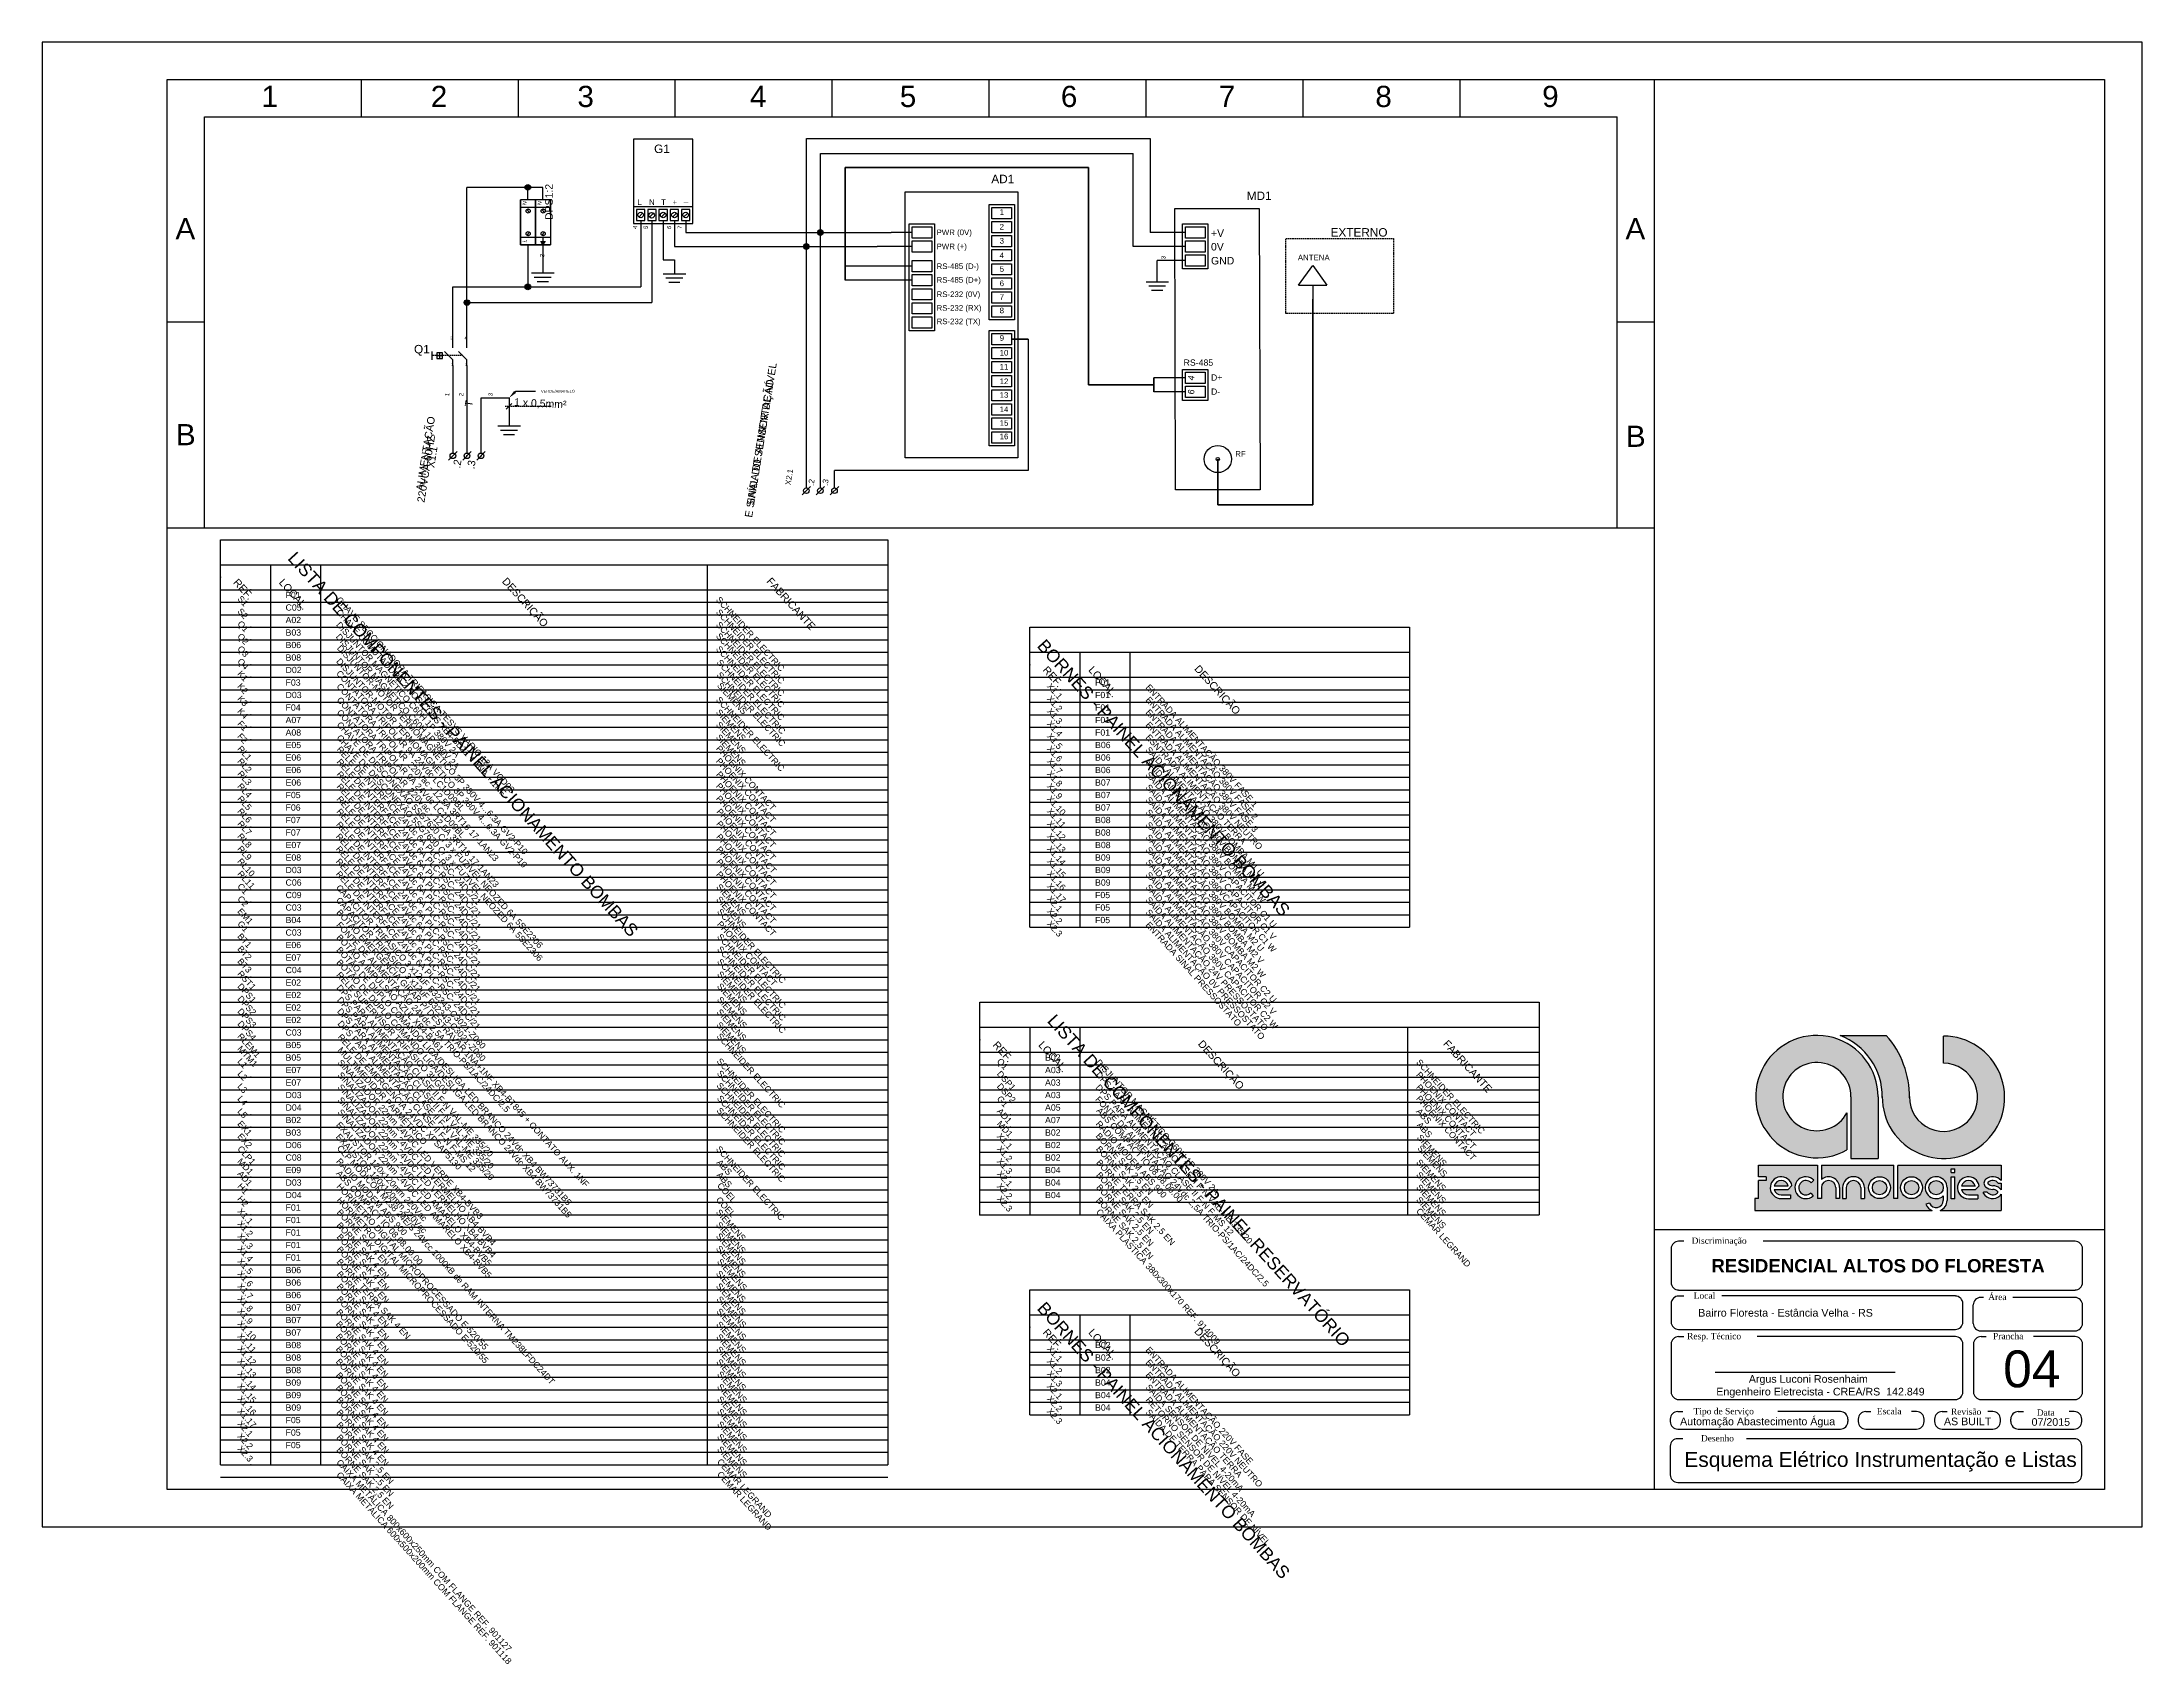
# Model space of a CAD drawing. Header units: millimetres. Extents: x 100 to 940, y 45 to 694.
import ezdxf
from ezdxf import colors
from ezdxf.entities.mleader import LeaderData, LeaderLine
from ezdxf.enums import TextEntityAlignment as Align
from ezdxf.math import Vec2, Vec3

# ---------------------------------------------------------------- set-up
doc = ezdxf.new("R2010")
doc.units = ezdxf.units.MM
doc.linetypes.add('DASHED', pattern=[0.75, 0.5, -0.25])
doc.layers.add('PRANCHA', color=7, linetype='Continuous')
doc.layers.add('selo', color=7, linetype='Continuous')
doc.styles.add('Notes', font='arial.ttf', dxfattribs={"height": 3})
doc.styles.get("Standard").update_dxf_attribs({"font": 'arial.ttf'})

msp = doc.modelspace()

# ---------------------------------------------------------------- texts
at = {"style": 'Notes'}
for s, height, p in [('1', 8.48, (187.8, 667.93)), ('2', 8.48, (255.51, 667.93)), ('3', 8.48, (314.16, 667.93)), ('4', 8.48, (383.17, 667.93)), ('5', 8.48, (443.11, 667.93)), ('6', 8.48, (507.55, 667.93)), ('7', 8.48, (570.69, 667.93)), ('8', 8.48, (633.34, 667.93)), ('9', 8.48, (700.07, 667.93)), ('A', 8.48, (153.39, 615.03)), ('A', 8.48, (733.39, 615.03)), ('B', 8.48, (153.57, 532.66)), ('B', 8.48, (733.57, 532.01)), ('F01', 2.5, (197.43, 471.51)), ('A02', 2.5, (197.43, 461.51)), ('C05', 2.5, (197.43, 466.51)), ('B03', 2.5, (197.43, 456.51)), ('B06', 2.5, (197.43, 451.51)), ('B08', 2.5, (197.43, 446.51)), ('D02', 2.5, (197.43, 441.51)), ('F03', 2.5, (197.43, 436.51)), ('F01', 2.5, (521.22, 436.51)), ('D03', 2.5, (197.43, 431.51)), ('F04', 2.5, (197.43, 426.51)), ('F01', 2.5, (521.22, 431.51)), ('F01', 2.5, (521.22, 426.51)), ('A07', 2.5, (197.43, 421.51)), ('F01', 2.5, (521.22, 421.51)), ('A08', 2.5, (197.43, 416.51)), ('E05', 2.5, (197.43, 411.51)), ('F01', 2.5, (521.22, 416.51)), ('B06', 2.5, (521.22, 411.51)), ('E06', 2.5, (197.43, 406.51)), ('E06', 2.5, (197.43, 401.51)), ('B06', 2.5, (521.22, 406.51)), ('B06', 2.5, (521.22, 401.51)), ('E06', 2.5, (197.43, 396.51)), ('B07', 2.5, (521.22, 396.51)), ('F05', 2.5, (197.43, 391.51)), ('F06', 2.5, (197.43, 386.51)), ('B07', 2.5, (521.22, 391.51)), ('B07', 2.5, (521.22, 386.51)), ('F07', 2.5, (197.43, 381.51)), ('F07', 2.5, (197.43, 376.51)), ('B08', 2.5, (521.22, 381.51)), ('B08', 2.5, (521.22, 376.51)), ('E07', 2.5, (197.43, 371.51)), ('B08', 2.5, (521.22, 371.51)), ('E08', 2.5, (197.43, 366.51)), ('D03', 2.5, (197.43, 361.51)), ('B09', 2.5, (521.22, 366.51)), ('B09', 2.5, (521.22, 361.51)), ('C06', 2.5, (197.43, 356.51)), ('C09', 2.5, (197.43, 351.51)), ('B09', 2.5, (521.22, 356.51)), ('F05', 2.5, (521.22, 351.51)), ('C03', 2.5, (197.43, 346.51)), ('F05', 2.5, (521.22, 346.51)), ('C03', 2.5, (197.43, 336.51)), ('B04', 2.5, (197.43, 341.51)), ('F05', 2.5, (521.22, 341.51)), ('E06', 2.5, (197.43, 331.51)), ('E07', 2.5, (197.43, 326.51)), ('C04', 2.5, (197.43, 321.51)), ('E02', 2.5, (197.43, 316.51)), ('E02', 2.5, (197.43, 311.51)), ('E02', 2.5, (197.43, 306.51)), ('E02', 2.5, (197.43, 301.51)), ('C03', 2.5, (197.43, 296.51)), ('B05', 2.5, (197.43, 291.51)), ('B05', 2.5, (197.43, 286.51)), ('B02', 2.5, (501.22, 286.51)), ('E07', 2.5, (197.43, 281.51)), ('E07', 2.5, (197.43, 276.51)), ('A03', 2.5, (501.22, 281.51)), ('A03', 2.5, (501.22, 276.51)), ('D03', 2.5, (197.43, 271.51)), ('D04', 2.5, (197.43, 266.51)), ('A03', 2.5, (501.22, 271.51)), ('A05', 2.5, (501.22, 266.51)), ('B02', 2.5, (197.43, 261.51)), ('A07', 2.5, (501.22, 261.51)), ('B03', 2.5, (197.43, 256.51)), ('D06', 2.5, (197.43, 251.51)), ('B02', 2.5, (501.22, 256.51)), ('B02', 2.5, (501.22, 251.51)), ('C08', 2.5, (197.43, 246.51)), ('E09', 2.5, (197.43, 241.51)), ('B02', 2.5, (501.22, 246.51)), ('B04', 2.5, (501.22, 241.51)), ('D03', 2.5, (197.43, 236.51)), ('B04', 2.5, (501.22, 236.51)), ('D04', 2.5, (197.43, 231.51)), ('F01', 2.5, (197.43, 226.51)), ('B04', 2.5, (501.22, 231.51)), ('F01', 2.5, (197.43, 221.51)), ('F01', 2.5, (197.43, 216.51)), ('F01', 2.5, (197.43, 211.51)), ('F01', 2.5, (197.43, 206.51)), ('B06', 2.5, (197.43, 201.51)), ('B06', 2.5, (197.43, 196.51)), ('B06', 2.5, (197.43, 191.51)), ('B07', 2.5, (197.43, 186.51)), ('B07', 2.5, (197.43, 181.51)), ('B07', 2.5, (197.43, 176.51)), ('B08', 2.5, (197.43, 171.51)), ('B08', 2.5, (197.43, 166.51)), ('B02', 2.5, (521.22, 171.51)), ('B02', 2.5, (521.22, 166.51)), ('B08', 2.5, (197.43, 161.51)), ('B02', 2.5, (521.22, 161.51)), ('B09', 2.5, (197.43, 156.51)), ('B09', 2.5, (197.43, 151.51)), ('B04', 2.5, (521.22, 156.51)), ('B04', 2.5, (521.22, 151.51)), ('B09', 2.5, (197.43, 146.51)), ('F05', 2.5, (197.43, 141.51)), ('B04', 2.5, (521.22, 146.51)), ('F05', 2.5, (197.43, 136.51)), ('F05', 2.5, (197.43, 131.51))]:
    msp.add_text(s, height=height, dxfattribs=at).set_placement(p)
at = {"lineweight": 30, "style": 'Notes'}
for s, height, p in [('G1', 3.375, (344.83, 649.53)), ('L', 2.25, (338.16, 628.79)), ('N', 2.25, (342.81, 628.79)), ('T', 2.25, (347.63, 628.79)), ('+', 2.25, (352.21, 628.79)), ('_', 2.25, (356.7, 630.45)), ('Q1', 3.375, (248.81, 569.4)), ('2', 1.12, (263.35, 575.01)), ('4', 1.12, (268.98, 575.01)), ('1', 1.12, (263.57, 564.35)), ('3', 1.12, (269.2, 564.35))]:
    msp.add_text(s, height=height, dxfattribs=at).set_placement(p)
at = {"style": 'Notes'}
for s, height, p in [('N', 1.5, (293.76, 629.4)), ('N', 1.5, (299.76, 629.4)), ('L', 1.5, (293.76, 614.27)), ('4', 1.69, (338.02, 619.68)), ('5', 1.69, (342.34, 619.68)), ('6', 1.69, (351.64, 619.68)), ('7', 1.69, (355.96, 619.68)), ('3', 1.69, (300.91, 608.39)), ('3', 1.69, (549.41, 607.61)), ('E SINAL DO SENSOR DE NÍVEL', 3, (388.97, 534.51)), ('SAÍDA DE ALIMENTAÇÃO', 3, (388.77, 533.63)), ('1', 1.69, (262.9, 552.81)), ('2', 1.69, (268.54, 552.81)), ('3', 1.69, (280.23, 552.81)), ('ALIMENTAÇÃO', 3, (254.9, 529.1)), ('220VCA 60HZ', 3, (255.09, 522.91)), ('X1.1', 3, (257.56, 527.69)), ('.2', 3, (267.55, 524.98)), ('.3', 3, (273.2, 524.68)), ('X2.1', 2.25, (399.97, 519.78)), ('.2', 2.25, (408.85, 517.64)), ('.3', 2.25, (414.47, 517.64))]:
    msp.add_text(s, height=height, rotation=80.89904, dxfattribs=at).set_placement(p, align=Align.CENTER)
for s, height, rotation, p in [('DPS1:2', 3, 90, (304.3, 622.76)), ('T', 3, 80.89904, (272.03, 547.86)), ('1 x 0,5mm²', 3, 357.27678, (288.78, 548.44)), ('LISTA DE COMPONENTES - PAINEL ACIONAMENTO BOMBAS', 5, 312.16458, (197.99, 487.2)), ('REF.', 3, 312.16458, (176.27, 477.6)), ('LOCAL.', 3, 312.16458, (194.54, 477.6)), ('DESCRIÇÃO', 3, 312.16458, (283.8, 478.06)), ('FABRICANTE', 3, 312.16458, (389.61, 478.09)), ('S1', 2.5, 312.16458, (177.97, 471.09)), ('CHAVE SECCIONADORA TRIFÁSICA TESYS VARIO 12A VCD02', 2.5, 312.16458, (217.48, 470.67)), ('SCHNEIDER ELECTRIC', 2.5, 312.16458, (369.4, 470.69)), ('S2', 2.5, 312.16458, (177.97, 466.09)), ('Q1', 2.5, 312.16458, (177.97, 461.09)), ('DISJUNTOR MAGNÉTICO C60H 1P 380V 2A', 2.5, 312.16458, (217.48, 460.67)), ('CHAVE COMUTADORA 2 POSIÇÕES XB4-BD21 + 1NA + 1NF', 2.5, 312.16458, (217.48, 465.67)), ('SCHNEIDER ELECTRIC', 2.5, 312.16458, (369.4, 465.69)), ('Q2', 2.5, 312.16458, (177.97, 456.09)), ('DISJUNTOR MAGNÉTICO C60H 1P 380V 2A', 2.5, 312.16458, (217.34, 455.88)), ('SCHNEIDER ELECTRIC', 2.5, 312.16458, (369.4, 460.69)), ('SCHNEIDER ELECTRIC', 2.5, 312.16458, (369.4, 456.18)), ('BORNES - PAINEL ACIONAMENTO BOMBAS', 5, 312.16458, (497.72, 452.2)), ('Q3', 2.5, 312.16458, (177.97, 451.09)), ('Q4', 2.5, 312.16458, (177.97, 446.09)), ('DISJUNTOR-MOTOR TERMOMAGNÉTICO 3P 380V 4...6.3A GV2-P10', 2.5, 312.16458, (217.52, 446.08)), ('DISJUNTOR-MOTOR TERMOMAGNÉTICO 3P 380V 4...6.3A GV2-P10', 2.5, 312.16458, (217.78, 451.35)), ('SCHNEIDER ELECTRIC', 2.5, 312.16458, (369.4, 451.03)), ('SCHNEIDER ELECTRIC', 2.5, 312.16458, (369.7, 445.61)), ('K1', 2.5, 312.16458, (177.97, 441.09)), ('K2', 2.5, 312.16458, (177.97, 436.09)), ('CONTATORA TRIPOLAR 9A 24Vdc LC1D09BL', 2.5, 312.16458, (217.51, 441.24)), ('CONTATORA TRIPOLAR  220Vac - 12,5A 3RT16 17-1AN23', 2.5, 312.16458, (217.63, 436.03)), ('SCHNEIDER ELECTRIC', 2.5, 312.16458, (369.7, 440.61)), ('SIEMENS', 2.5, 312.16458, (369.86, 436.36)), ('REF.', 3, 312.16458, (500.07, 442.6)), ('X1.1', 2.5, 312.16458, (501.76, 436.09)), ('LOCAL.', 3, 312.16458, (518.34, 442.6)), ('ENTRADA ALIMENTAÇÃO 380V FASE 1', 2.5, 312.16458, (541.28, 435.67)), ('DESCRIÇÃO', 3, 312.16458, (560.72, 443.06)), ('K3', 2.5, 312.16458, (177.97, 431.09)), ('CONTATORA TRIPOLAR 9A 24Vdc LC1D09BL', 2.5, 312.16458, (217.73, 430.6)), ('SCHNEIDER ELECTRIC', 2.5, 312.16458, (369.4, 430.69)), ('X1.2', 2.5, 312.16458, (501.76, 431.09)), ('ENTRADA ALIMENTAÇÃO 380V FASE 2', 2.5, 312.16458, (541.28, 430.67)), ('K4', 2.5, 312.16458, (177.97, 426.09)), ('F1', 2.5, 312.16458, (177.97, 421.09)), ('CONTATORA TRIPOLAR  220Vac - 12,5A 3RT16 17-1AN23', 2.5, 312.16458, (217.73, 425.6)), ('CHAVE DE DESCONEXÃO 5SG7630 C/ 3 x FUZÍVEL NEOZED 6A 5SE2306', 2.5, 312.16458, (217.73, 420.7)), ('SIEMENS', 2.5, 312.16458, (369.4, 425.69)), ('SIEMENS', 2.5, 312.16458, (369.4, 420.69)), ('X1.3', 2.5, 312.16458, (501.76, 426.09)), ('X1.4', 2.5, 312.16458, (501.76, 421.09)), ('ENTRADA ALIMENTAÇÃO 380V FASE 3', 2.5, 312.16458, (541.28, 425.67)), ('ENTRADA ALIMENTAÇÃO 380V NEUTRO', 2.5, 312.16458, (541.28, 420.67)), ('F2', 2.5, 312.16458, (177.97, 416.09)), ('RL1', 2.5, 312.16458, (177.97, 411.09)), ('RELE DE INTERFACE 24Vdc 6A PLC-RSC- 24DC/21', 2.5, 312.16458, (217.7, 410.85)), ('CHAVE DE DESCONEXÃO 5SG7630 C/ 3 x FUZÍVEL NEOZED 6A 5SE2306', 2.5, 312.16458, (217.67, 415.52)), ('SIEMENS', 2.5, 312.16458, (369.4, 415.69)), ('PHOENIX CONTACT', 2.5, 312.16458, (369.4, 411.18)), ('X1.5', 2.5, 312.16458, (501.76, 416.09)), ('X1.6', 2.5, 312.16458, (501.76, 411.09)), ('SAÍDA ALIMENTAÇÃO 380V BOMBA M1 U', 2.5, 312.16458, (541.28, 410.67)), ('ESNTRADA ALIMENTAÇÃO TERRA', 2.5, 312.16458, (541.28, 415.67)), ('RL2', 2.5, 312.16458, (177.97, 406.09)), ('RELE DE INTERFACE 24Vdc 6A PLC-RSC- 24DC/21', 2.5, 312.16458, (217.7, 405.85)), ('PHOENIX CONTACT', 2.5, 312.16458, (369.4, 406.18)), ('X1.7', 2.5, 312.16458, (501.76, 406.09)), ('SAÍDA ALIMENTAÇÃO 380V BOMBA M1 V', 2.5, 312.16458, (541.28, 405.67)), ('RL3', 2.5, 312.16458, (177.97, 401.09)), ('RL4', 2.5, 312.16458, (177.97, 396.09)), ('RELE DE INTERFACE 24Vdc 6A PLC-RSC- 24DC/21', 2.5, 312.16458, (217.66, 400.92)), ('RELE DE INTERFACE 24Vdc 6A PLC-RSC- 24DC/21', 2.5, 312.16458, (217.67, 395.98)), ('PHOENIX CONTACT', 2.5, 312.16458, (369.4, 396.18)), ('PHOENIX CONTACT', 2.5, 312.16458, (369.5, 400.85)), ('X1.8', 2.5, 312.16458, (501.76, 401.09)), ('X1.9', 2.5, 312.16458, (501.76, 396.09)), ('SAÍDA ALIMENTAÇÃO 380V BOMBA M1 W', 2.5, 312.16458, (541.28, 400.67)), ('SAÍDA ALIMENTAÇÃO 380V CAPACITOR C1 U', 2.5, 312.16458, (541.28, 395.67)), ('RL5', 2.5, 312.16458, (177.97, 391.09)), ('RL6', 2.5, 312.16458, (177.97, 386.09)), ('RELE DE INTERFACE 24Vdc 6A PLC-RSC- 24DC/21', 2.5, 312.16458, (217.61, 385.96)), ('RELE DE INTERFACE 24Vdc 6A PLC-RSC- 24DC/21', 2.5, 312.16458, (217.67, 390.98)), ('PHOENIX CONTACT', 2.5, 312.16458, (369.4, 391.18)), ('PHOENIX CONTACT', 2.5, 312.16458, (369.64, 385.95)), ('X1.10', 2.5, 312.16458, (501.76, 391.09)), ('X1.11', 2.5, 312.16458, (501.76, 386.09)), ('SAÍDA ALIMENTAÇÃO 380V CAPACITOR C1 V', 2.5, 312.16458, (541.28, 390.67)), ('SAÍDA ALIMENTAÇÃO 380VCAPACITOR C1 W', 2.5, 312.16458, (541.28, 385.67)), ('RL7', 2.5, 312.16458, (177.97, 381.09)), ('RELE DE INTERFACE 24Vdc 6A PLC-RSC- 24DC/21', 2.5, 312.16458, (217.46, 380.76)), ('PHOENIX CONTACT', 2.5, 312.16458, (369.54, 381.07)), ('X1.12', 2.5, 312.16458, (501.76, 381.09)), ('SAÍDA ALIMENTAÇÃO 380V BOMBA M2 U', 2.5, 312.16458, (541.28, 380.67)), ('RL8', 2.5, 312.16458, (177.97, 376.09)), ('RL9', 2.5, 312.16458, (177.97, 371.09)), ('RELE DE INTERFACE 24Vdc 6A PLC-RSC- 24DC/21', 2.5, 312.16458, (217.34, 376)), ('RELE DE INTERFACE 24Vdc 6A PLC-RSC- 24DC/21', 2.5, 312.16458, (217.34, 371)), ('PHOENIX CONTACT', 2.5, 312.16458, (369.5, 375.85)), ('PHOENIX CONTACT', 2.5, 312.16458, (369.5, 370.85)), ('X1.13', 2.5, 312.16458, (501.76, 376.09)), ('X1.14', 2.5, 312.16458, (501.76, 371.09)), ('SAÍDA ALIMENTAÇÃO 380V BOMBA M2 V', 2.5, 312.16458, (541.28, 375.67)), ('SAÍDA ALIMENTAÇÃO 380V BOMBA M2 W', 2.5, 312.16458, (541.28, 370.67)), ('RL10', 2.5, 312.16458, (177.97, 366.09)), ('RL11', 2.5, 312.16458, (177.97, 361.09)), ('RELE DE INTERFACE 24Vdc 6A PLC-RSC- 24DC/21', 2.5, 312.16458, (217.34, 366)), ('RELE DE INTERFACE 24Vdc 6A PLC-RSC- 24DC/21', 2.5, 312.16458, (217.34, 361)), ('PHOENIX CONTACT', 2.5, 312.16458, (369.5, 365.85)), ('PHOENIX CONTACT', 2.5, 312.16458, (369.5, 360.85)), ('X1.15', 2.5, 312.16458, (501.76, 366.09)), ('X1.16', 2.5, 312.16458, (501.76, 361.09)), ('SAÍDA ALIMENTAÇÃO 380V CAPACITOR C2 U', 2.5, 312.16458, (541.28, 365.67)), ('SAÍDA ALIMENTAÇÃO 380V CAPACITOR C2 V', 2.5, 312.16458, (541.28, 360.67)), ('C1', 2.5, 312.16458, (177.97, 356.09)), ('CAPACITOR TRIFÁSICO 3 x12uF B32343-C3021-Z080', 2.5, 312.16458, (217.41, 355.52)), ('SIEMENS', 2.5, 312.16458, (369.5, 355.85)), ('X1.17', 2.5, 312.16458, (501.76, 356.09)), ('SAÍDA ALIMENTAÇÃO 380V CAPACITOR C2 W', 2.5, 312.16458, (541.28, 355.67)), ('EM1', 2.5, 312.16458, (177.97, 346.09)), ('C2', 2.5, 312.16458, (177.97, 351.09)), ('BOTÃO EMERGÊNCIA GIRAR P/ DESTRAVAR 1NA+1NF XB4-BT845 + CONTATO AUX. 1NF', 2.5, 312.16458, (217.59, 345.65)), ('CAPACITOR TRIFÁSICO 3 x12uF B32343-C3021-Z080', 2.5, 312.16458, (217.41, 350.52)), ('SIEMENS', 2.5, 312.16458, (369.5, 350.85)), ('SCHNEIDER ELECTRIC', 2.5, 312.16458, (369.86, 345.93)), ('X2.1', 2.5, 312.16458, (501.76, 351.09)), ('X2.2', 2.5, 312.16458, (501.76, 346.09)), ('SAÍDA ALIMENTAÇÃO 24V PRESSOSTATO', 2.5, 312.16458, (541.28, 350.67)), ('SAÍDA ALIMENTAÇÃO 0V PRESSOSTATO', 2.5, 312.16458, (541.28, 345.67)), ('BT1', 2.5, 312.16458, (177.97, 336.09)), ('G1', 2.5, 312.16458, (177.97, 341.09)), ('FONTE DE ALIMENTAÇÃO 24Vdc 2,5A TRIO-PS/1AC/24DC/2.5', 2.5, 312.16458, (217.59, 340.65)), ('BOTÃO A IMPULSÃO AZUL XB4-BA61', 2.5, 312.16458, (217.59, 335.65)), ('SCHNEIDER ELECTRIC', 2.5, 312.16458, (369.86, 335.93)), ('PHOENIX CONTACT', 2.5, 312.16458, (369.86, 340.93)), ('X2.3', 2.5, 312.16458, (501.76, 341.09)), ('ENTRADA SINAL PRESSOSTATO', 2.5, 312.16458, (541.28, 340.67)), ('BT2', 2.5, 312.16458, (177.97, 331.09)), ('BOTÃO DE DUPLO COMANDO LIGA/DESLIGA LED BRANCO 24Vdc XB4 BW73731B5', 2.5, 312.16458, (217.59, 330.65)), ('SCHNEIDER ELECTRIC', 2.5, 312.16458, (369.86, 330.93)), ('BT3', 2.5, 312.16458, (177.97, 326.09)), ('RST1', 2.5, 312.16458, (177.97, 321.09)), ('BOTÃO DE DUPLO COMANDO LIGA/DESLIGA LED BRANCO 24Vdc XB4 BW73731B5', 2.5, 312.16458, (217.59, 325.65)), ('RELE SUPERVISOR TRIFÁSICO 3UG06', 2.5, 312.16458, (217.59, 320.65)), ('SCHNEIDER ELECTRIC', 2.5, 312.16458, (369.86, 325.93)), ('SIEMENS', 2.5, 312.16458, (369.86, 320.93)), ('DPS1', 2.5, 312.16458, (177.97, 316.09)), ('DPS2', 2.5, 312.16458, (177.97, 311.09)), ('DPS PARA ALIMENTAÇÃO CLASE II F-N VAL-ME 335/20', 2.5, 312.16458, (217.63, 315.52)), ('DPS PARA ALIMENTAÇÃO CLASE II F-N VAL-ME 335/20', 2.5, 312.16458, (217.87, 310.66)), ('SIEMENS', 2.5, 312.16458, (369.82, 316.12)), ('SIEMENS', 2.5, 312.16458, (369.84, 310.75)), ('DPS3', 2.5, 312.16458, (177.97, 306.09)), ('DPS4', 2.5, 312.16458, (177.97, 301.09)), ('DPS PARA ALIMENTAÇÃO CLASE II F-N VAL-ME 335/20', 2.5, 312.16458, (217.87, 306.1)), ('DPS PARA ALIMENTAÇÃO CLASE II F-N F-MS 12', 2.5, 312.16458, (218.05, 301.14)), ('SIEMENS', 2.5, 312.16458, (369.67, 305.78)), ('LISTA DE COMPONENTES - PAINEL RESERVATÓRIO', 5, 312.16458, (501.79, 302.2)), ('RLEM1', 2.5, 312.16458, (177.97, 296.09)), ('RELE DE EMERGENCIA 24VDC XPSAF5130', 2.5, 312.16458, (218.09, 295.8)), ('SIEMENS', 2.5, 312.16458, (369.52, 300.66)), ('SCHNEIDER ELECTRIC', 2.5, 312.16458, (369.67, 296.09)), ('REF.', 3, 312.16458, (480.07, 292.6)), ('LOCAL.', 3, 312.16458, (498.34, 292.6)), ('DESCRIÇÃO', 3, 312.16458, (562.17, 293.06)), ('FABRICANTE', 3, 312.16458, (660.26, 293.09)), ('MTM1', 2.5, 312.16458, (177.97, 291.09)), ('L1', 2.5, 312.16458, (177.97, 286.09)), ('SINALIZADOR 22mm 24VDC LED VERDE XB4-BVB3', 2.5, 312.16458, (218.08, 285.55)), ('MULTIMEDIDOR PARMÉTRICO', 2.5, 312.16458, (218.08, 290.55)), ('SCHNEIDER ELECTRIC', 2.5, 312.16458, (369.69, 286.12)), ('Q1', 2.5, 312.16458, (481.76, 286.09)), ('DISJUNTOR MAGNÉTICO C60H 1P 380V 2A', 2.5, 312.16458, (521.28, 285.67)), ('SCHNEIDER ELECTRIC', 2.5, 312.16458, (649.48, 285.69)), ('L2', 2.5, 312.16458, (177.97, 281.09)), ('L3', 2.5, 312.16458, (177.97, 276.09)), ('SINALIZADOR 22mm 24VDC LED VERMELHO XB4-BVB4', 2.5, 312.16458, (218.08, 280.58)), ('SCHNEIDER ELECTRIC', 2.5, 312.16458, (369.64, 276.39)), ('SCHNEIDER ELECTRIC', 2.5, 312.16458, (369.79, 281.24)), ('DSP1', 2.5, 312.16458, (481.76, 281.09)), ('DSP2', 2.5, 312.16458, (481.76, 276.09)), ('DPS PARA ALIMENTAÇÃO CLASE II F-N VAL-ME 335/20', 2.5, 312.16458, (521.28, 280.67)), ('PHOENIX CONTACT', 2.5, 312.16458, (649.48, 280.69)), ('L4', 2.5, 312.16458, (177.97, 271.09)), ('SINALIZADOR 22mm 24VDC LED VERMELHO XB4-BVB4', 2.5, 312.16458, (218.08, 275.73)), ('SINALIZADOR 22mm 24VDC LED AMARELO XB4-BVB5', 2.5, 312.16458, (218.08, 270.58)), ('SCHNEIDER ELECTRIC', 2.5, 312.16458, (369.79, 271.24)), ('G1', 2.5, 312.16458, (481.76, 271.09)), ('FONTE DE ALIMENTAÇÃO 24Vdc 2,5A TRIO-PS/1AC/24DC/2.5', 2.5, 312.16458, (521.14, 270.88)), ('DPS PARA ALIMENTAÇÃO CLASE II F-N F-MS 12', 2.5, 312.16458, (521.28, 275.67)), ('PHOENIX CONTACT', 2.5, 312.16458, (649.48, 275.69)), ('PHOENIX CONTACT', 2.5, 312.16458, (649.48, 271.18)), ('L5', 2.5, 312.16458, (177.97, 266.09)), ('EX1', 2.5, 312.16458, (177.97, 261.09)), ('EXAUSTOR 120x120mm 220Vac', 2.5, 312.16458, (217.48, 260.67)), ('SINALIZADOR 22mm 24VDC LED AMARELO XB4-BVB5', 2.5, 312.16458, (218.08, 265.73)), ('SCHNEIDER ELECTRIC', 2.5, 312.16458, (369.64, 266.39)), ('AD1', 2.5, 312.16458, (481.76, 266.09)), ('MD1', 2.5, 312.16458, (481.76, 261.09)), ('RÁDIO MODEM ABS 900', 2.5, 312.16458, (521.32, 261.08)), ('ABS COMPACT IO 08.08.00.00', 2.5, 312.16458, (521.57, 266.35)), ('ABS', 2.5, 312.16458, (649.48, 266.03)), ('ABS', 2.5, 312.16458, (649.78, 260.61)), ('EX2', 2.5, 312.16458, (177.97, 256.09)), ('CLP1', 2.5, 312.16458, (177.97, 251.09)), ('EXAUSTOR 120x120mm 220Vac', 2.5, 312.16458, (217.34, 255.88)), ('CLP MODICON M238 24E/S 24Vcc 1000kB de RAM INTERNA TM238LFDC24DT ', 2.5, 312.16458, (217.78, 251.35)), ('SCHNEIDER ELECTRIC', 2.5, 312.16458, (369.4, 251.03)), ('X1.1', 2.5, 312.16458, (481.76, 256.09)), ('X1.2', 2.5, 312.16458, (481.76, 251.09)), ('BORNE SAK 2.5 EN', 2.5, 312.16458, (521.31, 256.24)), ('BORNE SAK 2.5 EN', 2.5, 312.16458, (521.42, 251.03)), ('SIEMENS', 2.5, 312.16458, (649.78, 255.61)), ('SIEMENS', 2.5, 312.16458, (649.94, 251.36)), ('MD1', 2.5, 312.16458, (177.97, 246.09)), ('RÁDIO MODEM ABS 900', 2.5, 312.16458, (217.52, 246.08)), ('ABS', 2.5, 312.16458, (369.7, 245.61)), ('X1.3', 2.5, 312.16458, (481.76, 246.09)), ('BORNE TERRA SAK 2.5 EN', 2.5, 312.16458, (521.53, 245.6)), ('SIEMENS', 2.5, 312.16458, (649.48, 245.69)), ('AD1', 2.5, 312.16458, (177.97, 241.09)), ('H1', 2.5, 312.16458, (177.97, 236.09)), ('ABS COMPACT IO 08.08.00.00', 2.5, 312.16458, (217.51, 241.24)), ('HORÍMETRO DIGITAL MICROPROCESSADO E-520/55', 2.5, 312.16458, (217.63, 236.03)), ('ABS', 2.5, 312.16458, (369.7, 240.61)), ('COEL', 2.5, 312.16458, (369.86, 236.36)), ('X2.1', 2.5, 312.16458, (481.76, 241.09)), ('X2.2', 2.5, 312.16458, (481.76, 236.09)), ('BORNE SAK 2.5 EN', 2.5, 312.16458, (521.53, 240.6)), ('BORNE SAK 2.5 EN', 2.5, 312.16458, (521.52, 235.7)), ('SIEMENS', 2.5, 312.16458, (649.48, 240.69)), ('SIEMENS', 2.5, 312.16458, (649.48, 235.69)), ('X1.1', 2.5, 312.16458, (177.97, 226.09)), ('H2', 2.5, 312.16458, (177.97, 231.09)), ('HORÍMETRO DIGITAL MICROPROCESSADO E-520/55', 2.5, 312.16458, (217.73, 230.6)), ('BORNE SAK 4 EN', 2.5, 312.16458, (217.73, 225.7)), ('SIEMENS', 2.5, 312.16458, (369.4, 225.69)), ('COEL', 2.5, 312.16458, (369.4, 230.69)), ('X2.3', 2.5, 312.16458, (481.76, 231.09)), ('BORNE SAK 2.5 EN', 2.5, 312.16458, (521.46, 230.52)), ('CAIXA PLÁSTICA 380x300x170 REF. 914009', 2.5, 312.16458, (521.49, 225.85)), ('SIEMENS', 2.5, 312.16458, (649.48, 230.69)), ('CEMAR LEGRAND', 2.5, 312.16458, (649.48, 226.18)), ('X1.2', 2.5, 312.16458, (177.97, 221.09)), ('BORNE SAK 4 EN', 2.5, 312.16458, (217.67, 220.52)), ('SIEMENS', 2.5, 312.16458, (369.4, 220.69)), ('X1.3', 2.5, 312.16458, (177.97, 216.09)), ('X1.4', 2.5, 312.16458, (177.97, 211.09)), ('BORNE SAK 4 EN', 2.5, 312.16458, (217.7, 215.85)), ('BORNE SAK 4 EN', 2.5, 312.16458, (217.7, 210.85)), ('SIEMENS', 2.5, 312.16458, (369.4, 216.18)), ('SIEMENS', 2.5, 312.16458, (369.4, 211.18)), ('X1.5', 2.5, 312.16458, (177.97, 206.09)), ('X1.6', 2.5, 312.16458, (177.97, 201.09)), ('BORNE TERRA SAK 4 EN', 2.5, 312.16458, (217.66, 205.92)), ('BORNE SAK 4 EN', 2.5, 312.16458, (217.67, 200.98)), ('SIEMENS', 2.5, 312.16458, (369.4, 201.18)), ('SIEMENS', 2.5, 312.16458, (369.86, 205.93)), ('X1.7', 2.5, 312.16458, (177.97, 196.09)), ('BORNE SAK 4 EN', 2.5, 312.16458, (217.67, 195.98)), ('SIEMENS', 2.5, 312.16458, (369.4, 196.18)), ('X1.8', 2.5, 312.16458, (177.97, 191.09)), ('X1.9', 2.5, 312.16458, (177.97, 186.09)), ('BORNE SAK 4 EN', 2.5, 312.16458, (217.46, 185.76)), ('BORNE SAK 4 EN', 2.5, 312.16458, (217.61, 190.96)), ('SIEMENS', 2.5, 312.16458, (369.54, 186.07)), ('SIEMENS', 2.5, 312.16458, (369.64, 190.95)), ('BORNES - PAINEL ACIONAMENTO BOMBAS', 5, 312.16458, (497.72, 187.2)), ('X1.10', 2.5, 312.16458, (177.97, 181.09)), ('X1.11', 2.5, 312.16458, (177.97, 176.09)), ('BORNE SAK 4 EN', 2.5, 312.16458, (217.34, 181)), ('BORNE SAK 4 EN', 2.5, 312.16458, (217.34, 176)), ('SIEMENS', 2.5, 312.16458, (369.5, 180.85)), ('SIEMENS', 2.5, 312.16458, (369.5, 175.85)), ('REF.', 3, 312.16458, (500.07, 177.6)), ('LOCAL.', 3, 312.16458, (518.34, 177.6)), ('DESCRIÇÃO', 3, 312.16458, (560.72, 178.06)), ('X1.12', 2.5, 312.16458, (177.97, 171.09)), ('BORNE SAK 4 EN', 2.5, 312.16458, (217.34, 171)), ('SIEMENS', 2.5, 312.16458, (369.5, 170.85)), ('X1.1', 2.5, 312.16458, (501.76, 171.09)), ('ENTRADA ALIMENTAÇÃO 220V FASE', 2.5, 312.16458, (541.28, 170.67)), ('X1.13', 2.5, 312.16458, (177.97, 166.09)), ('X1.14', 2.5, 312.16458, (177.97, 161.09)), ('BORNE SAK 4 EN', 2.5, 312.16458, (217.34, 166)), ('BORNE SAK 4 EN', 2.5, 312.16458, (217.41, 160.52)), ('SIEMENS', 2.5, 312.16458, (369.5, 165.85)), ('SIEMENS', 2.5, 312.16458, (369.86, 160.93)), ('X1.2', 2.5, 312.16458, (501.76, 166.09)), ('X1.3', 2.5, 312.16458, (501.76, 161.09)), ('ENTRADA ALIMENTAÇÃO 220V NEUTRO', 2.5, 312.16458, (541.28, 165.67)), ('ENTRADA ALIMENTAÇÃO TERRA', 2.5, 312.16458, (541.28, 160.67)), ('X1.15', 2.5, 312.16458, (177.97, 156.09)), ('X1.16', 2.5, 312.16458, (177.97, 151.09)), ('BORNE SAK 4 EN', 2.5, 312.16458, (217.41, 155.52)), ('BORNE SAK 4 EN', 2.5, 312.16458, (217.59, 150.65)), ('SIEMENS', 2.5, 312.16458, (369.86, 155.93)), ('SIEMENS', 2.5, 312.16458, (369.86, 150.93)), ('X2.1', 2.5, 312.16458, (501.76, 156.09)), ('X2.2', 2.5, 312.16458, (501.76, 151.09)), ('SAÍDA SENSOR DE NÍVEL 4-20mA', 2.5, 312.16458, (541.28, 155.67)), ('RETORNO SENSOR DE NÍVEL 4-20mA', 2.5, 312.16458, (541.28, 150.67)), ('X1.17', 2.5, 312.16458, (177.97, 146.09)), ('BORNE SAK 4 EN', 2.5, 312.16458, (217.59, 145.65)), ('SIEMENS', 2.5, 312.16458, (369.86, 145.93)), ('X2.3', 2.5, 312.16458, (501.76, 146.09)), ('SAÍDA DE TERRA PARA SENSOR DE NÍVEL', 2.5, 312.16458, (541.28, 145.67)), ('X2.1', 2.5, 312.16458, (177.97, 141.09)), ('X2.2', 2.5, 312.16458, (177.97, 136.09)), ('BORNE SAK 2.5 EN', 2.5, 312.16458, (217.59, 140.65)), ('BORNE SAK 2.5 EN', 2.5, 312.16458, (217.59, 135.65)), ('SIEMENS', 2.5, 312.16458, (369.86, 140.93)), ('SIEMENS', 2.5, 312.16458, (369.86, 135.93)), ('X2.3', 2.5, 312.16458, (177.97, 131.09)), ('BORNE SAK 2.5 EN', 2.5, 312.16458, (217.59, 130.65)), ('CAIXA METÁLICA 800x600x250mm COM FLANGE REF. 901127', 2.5, 312.16458, (217.59, 125.65)), ('SIEMENS', 2.5, 312.16458, (369.86, 130.93)), ('CEMAR LEGRAND', 2.5, 312.16458, (369.86, 125.93)), ('CAIXA METÁLICA 600x500x200mm COM FLANGE REF. 901118', 2.5, 312.16458, (217.59, 120.65)), ('CEMAR LEGRAND', 2.5, 312.16458, (369.86, 120.93))]:
    msp.add_text(s, height=height, rotation=rotation, dxfattribs=at).set_placement(p)
at = {"lineweight": 30, "style": 'Notes'}
for s, p in [('6', (560.89, 553.82)), ('4', (560.89, 559.42))]:
    msp.add_text(s, height=2.5, rotation=80.89904, dxfattribs=at).set_placement(p, align=Align.CENTER)
at = {"attachment_point": 1, "style": 'Notes'}
for s, width, insert, char_height in [('AD1', 117.0611, (479.72, 640.85), 3.375), ('MD1', 117.0611, (581.89, 634.11), 3.375), ('1', 45.8909, (483.06, 627.06), 2.25), ('PWR (0V)', 45.8909, (457.82, 618.93), 2.25), ('PWR (+)', 45.8909, (457.82, 613.32), 2.25), ('3', 45.8909, (483.06, 615.56), 2.25), ('2', 45.8909, (483.06, 621.17), 2.25), ('EXTERNO', 117.0611, (615.42, 619.49), 3.375), ('RS-485 (D-)', 45.8909, (457.82, 605.38), 2.25), ('4', 45.8909, (483.06, 609.74), 2.25), ('RS-485 (D+)', 45.8909, (457.82, 599.91), 2.25), ('5', 45.8909, (483.06, 604.27), 2.25), ('6', 45.8909, (483.06, 598.54), 2.25), ('RS-232 (0V)', 45.8909, (457.82, 594.17), 2.25), ('RS-232 (RX)', 45.8909, (457.82, 588.7), 2.25), ('7', 45.8909, (483.06, 593.06), 2.25), ('RS-232 (TX)', 45.8909, (457.82, 583.32), 2.25), ('8', 45.8909, (483.06, 587.68), 2.25), ('9', 45.8909, (483.06, 576.67), 2.25), ('10', 45.8909, (483.06, 570.78), 2.25), ('11', 45.8909, (483.06, 565.17), 2.25), ('12', 45.8909, (483.06, 559.35), 2.25), ('13', 45.8909, (483.06, 553.88), 2.25), ('14', 45.8909, (483.06, 548.14), 2.25), ('15', 45.8909, (483.06, 542.67), 2.25), ('16', 45.8909, (483.06, 537.29), 2.25)]:
    msp.add_mtext_dynamic_manual_height_columns(s, width=width, gutter_width=15, heights=[0], dxfattribs=dict(at, insert=insert, char_height=char_height))
at = {"lineweight": 30, "attachment_point": 1, "style": 'Notes'}
for s, insert, char_height in [('0V', (567.59, 613.54), 3), ('+V', (567.59, 619), 3), ('GND', (567.59, 607.97), 3), ('ANTENA', (602.33, 608.85), 2.25), ('RS-485', (556.64, 566.96), 2.5), ('D+', (567.59, 561), 2.5), ('D-', (567.59, 555.35), 2.5), ('RF', (577.3, 530.32), 2.25)]:
    msp.add_mtext_dynamic_manual_height_columns(s, width=45.8909, gutter_width=15, heights=[0], dxfattribs=dict(at, insert=insert, char_height=char_height))
at = {"layer": 'PRANCHA', "attachment_point": 1}
for s, insert, char_height, width in [('\\FTIMES.TTF;Discriminação', (759.84, 215.75), 2.5, 101.64), ('\\FTIMES.TTF;Local', (760.69, 193.8), 2.5, 81.312), ('\\FTIMES.TTF;Área', (878.5, 193.24), 2.5, 81.312), ('\\FTIMES.TTF;Resp. Técnico', (758.04, 177.58), 2.5, 101.64), ('\\FTIMES.TTF;Prancha', (880.4, 177.58), 2.5, 101.64), ('04', (884.46, 170.61), 14.753, 344.2393), ('Automação Abastecimento Água', (755.23, 143.74), 3.0492, 71.148), ('\\FTIMES.TTF;Tipo de Serviço', (760.64, 147.56), 2.5, 101.64), ('\\FTIMES.TTF;Escala', (833.95, 147.56), 2.5, 40.656), ('AS BUILT', (860.78, 143.74), 3.049, 71.148), ('{\\Ftimes.ttf|c0;Revisão}', (863.57, 147.37), 2.5, 101.64), ('07/2015', (895.83, 143.51), 3.049, 71.148), ('\\FTIMES.TTF;Data', (897.92, 147.01), 2.5, 40.656), ('{\\Ftimes.ttf|c0;Desenho}', (763.56, 136.72), 2.5, 101.64), ('Esquema Elétrico Instrumentação e Listas', (756.93, 130), 6, 331.5847)]:
    msp.add_mtext(s, dxfattribs=dict(at, insert=insert, char_height=char_height, width=width))
for s, insert, char_height in [('{\\fArial|b1|i0|c0|p34;RESIDENCIAL ALTOS DO FLORESTA}', (767.75, 207.15), 5.3361), ('{\\fArial|b0|i0|c0|p34;Bairro Floresta - Estância Velha - RS}', (762.51, 187.18), 3.0492), ('           Argus Luconi Rosenhaim\\PEngenheiro Eletrecista - CREA/RS  142.849', (769.72, 160.73), 3.0492)]:
    msp.add_mtext(s, dxfattribs=dict(at, insert=insert, char_height=char_height))

# ---------------------------------------------------------------- hatches: boundary and pattern name
for points in [[(295.48, 635.81, 1), (293.23, 635.81, 1)], [(406.86, 612.15, 1), (404.61, 612.15, 1)], [(412.49, 617.77, 1), (410.24, 617.77, 1)], [(295.48, 596, 1), (293.23, 596, 1)], [(271.1, 589.71, 1), (268.85, 589.71, 1)]]:
    msp.add_hatch(color=256).paths.add_polyline_path(points)
at = {"layer": 'selo'}
h = msp.add_hatch(color=256, dxfattribs=at)
h.dxf.hatch_style = 1
h.paths.add_polyline_path([(837.73, 296.59), (819.2, 296.59, -0.314958), (836.12, 271.82, 2.411144), (860.61, 296.32), (860.61, 285.47, -2.45129), (846.98, 272.13, 0.182443)])
h.paths.add_polyline_path([(840.75, 244.65), (811.77, 244.65), (811.77, 239.02, -0.642986), (819.03, 235.71), (819.03, 231.32), (817.52, 231.32), (817.52, 235.71, 1), (811.77, 235.71), (811.77, 231.32), (810.26, 231.32), (810.26, 244.65), (786.64, 244.65), (786.64, 240.09), (789.65, 240.09), (789.65, 238.58), (786.63, 238.58), (786.63, 231.32), (785.09, 231.32), (785.09, 226.53), (856.07, 226.53, -0.214084), (853.55, 229.09), (855, 229.52, 0.821242), (860.53, 230.62), (860.53, 232.4, -4.60202), (862.05, 235.71), (862.05, 230.62, -0.309238), (859.25, 226.53), (883.65, 226.53), (883.65, 233.06, -0.100697), (883.17, 232.44, -0.45988), (876.6, 233.42), (876.6, 233.93), (878.09, 233.93, 0.427074), (882.21, 233.61, 0.410877), (882.21, 234.24, 0.186203), (880.32, 234.98, -0.181325), (877.44, 236.05, -0.458616), (877.44, 239.02, -0.41774), (883.65, 238.54), (883.65, 244.65), (842.29, 244.65), (842.29, 231.32), (840.75, 231.32)])
h.paths.add_polyline_path([(839.41, 235.71, -1), (830.65, 235.71, -1)], flags=16)
h.paths.add_polyline_path([(837.9, 235.71, -1), (832.16, 235.71, -1)], flags=0)
h.paths.add_polyline_path([(852.19, 235.71, -1), (843.42, 235.71, -1)], flags=16)
h.paths.add_polyline_path([(850.68, 235.71, -1), (844.93, 235.71, -1)], flags=0)
h.paths.add_polyline_path([(828.98, 235.71), (828.98, 231.32), (827.47, 231.32), (827.47, 235.71, 1), (821.73, 235.71), (821.73, 231.32), (820.21, 231.32), (820.21, 235.71, -1)], flags=16)
h.paths.add_polyline_path([(863.62, 243.3), (865.16, 243.3), (865.16, 241.78), (863.62, 241.78)], flags=16)
h.paths.add_polyline_path([(863.62, 240.09), (865.16, 240.09), (865.16, 231.28), (863.62, 231.28)], flags=16)
h.paths.add_polyline_path([(874.87, 236.49), (873.34, 234.91), (867.79, 234.91, 0.338023), (870.56, 232.79), (874.31, 232.79), (874.31, 231.28), (870.56, 231.28, -2.123663)], flags=16)
h.paths.add_polyline_path([(867.78, 236.39, -0.767778), (873.34, 236.42)], flags=0)
h.paths.add_polyline_path([(808.78, 238.66), (807.67, 237.63, 2.414214), (807.5, 233.57), (808.52, 232.46, -2.414214)], flags=16)
h.paths.add_polyline_path([(799.99, 236.53), (798.45, 234.95), (792.91, 234.95, 0.338023), (795.68, 232.83), (799.43, 232.83), (799.43, 231.32), (795.68, 231.32, -2.123663)], flags=16)
h.paths.add_polyline_path([(798.45, 236.46), (792.9, 236.43, -0.767778)], flags=0)
h.paths.add_polyline_path([(832.16, 235.71, 1), (837.9, 235.71, 1)], flags=0)
h.paths.add_polyline_path([(850.68, 235.71, 1), (844.93, 235.71, 1)], flags=0)
h.paths.add_polyline_path([(854.79, 235.71, 1), (860.53, 235.71, 1)], flags=17)
h.paths.add_polyline_path([(873.34, 236.42, 0.767778), (867.78, 236.39)], flags=0)
h.paths.add_polyline_path([(880.3, 236.49, -0.181325), (883.17, 235.42, -0.101013), (883.65, 234.8), (883.65, 237.53), (882.53, 237.53, 0.427074), (878.4, 237.85, 0.410877), (878.4, 237.22, 0.186203)], flags=17)
h.paths.add_polyline_path([(798.45, 236.46, 0.767778), (792.9, 236.43)], flags=0)
h = msp.add_hatch(color=256, dxfattribs=at)
h.dxf.hatch_style = 1
h.paths.add_polyline_path([(821.97, 250.82), (821.97, 265.67, -8.182778), (823.59, 272.04), (823.59, 247.38), (834.4, 247.38), (834.4, 271.98, 3.718524)])
h = msp.add_hatch(color=256, dxfattribs=at)
h.dxf.hatch_style = 1
h.paths.add_polyline_path([(792.9, 236.43), (798.45, 236.46, 0.767778)])
h.paths.add_polyline_path([(832.16, 235.71, 1), (837.9, 235.71, 1)])
h.paths.add_polyline_path([(850.68, 235.71, 1), (844.93, 235.71, 1)])
h.paths.add_polyline_path([(867.78, 236.39), (873.34, 236.42, 0.767778)])

# ---------------------------------------------------------------- linework, layer by layer
for p, q in [((227.78, 664), (227.78, 679)), ((290.56, 664), (290.56, 679)), ((353.33, 664), (353.33, 679)), ((416.11, 664), (416.11, 679)), ((478.89, 664), (478.89, 679)), ((541.67, 664), (541.67, 679)), ((604.44, 664), (604.44, 679)), ((667.22, 664), (667.22, 679)), ((745, 114.86), (745, 679)), ((165, 664), (730, 664)), ((165, 499.67), (165, 664)), ((730, 499.67), (730, 664)), ((405.74, 614.87), (405.74, 655.4)), ((405.74, 655.4), (543.22, 655.4)), ((543.22, 655.4), (543.22, 617.77)), ((411.36, 617.77), (411.36, 649.29)), ((411.36, 649.29), (536.5, 649.29)), ((536.5, 612.15), (536.5, 649.29)), ((300.36, 635.81), (269.97, 635.81)), ((269.97, 574.95), (269.97, 635.81)), ((291.36, 630.81), (291.36, 612.81)), ((291.36, 624.81), (291.36, 630.81)), ((291.36, 612.81), (291.36, 630.81)), ((297.36, 630.81), (291.36, 630.81)), ((297.36, 630.81), (297.36, 612.81)), ((297.36, 624.81), (297.36, 630.81)), ((297.36, 612.81), (297.36, 630.81)), ((303.36, 630.81), (297.36, 630.81)), ((303.36, 630.81), (303.36, 612.81)), ((303.36, 624.81), (303.36, 630.81)), ((297.36, 627.81), (291.36, 627.81)), ((295.04, 625.74), (293.88, 626.89)), ((303.36, 627.81), (297.36, 627.81)), ((301.04, 625.74), (299.88, 626.89)), ((339.47, 622.49), (339.47, 596)), ((343.97, 622.49), (343.97, 589.71)), ((348.47, 622.49), (348.47, 606.86)), ((352.97, 622.49), (352.97, 612.15)), ((357.47, 622.49), (357.47, 617.77)), ((297.36, 615.81), (291.36, 615.81)), ((295.04, 617.89), (293.88, 616.74)), ((303.36, 615.81), (297.36, 615.81)), ((299.36, 614.19), (301.36, 614.19)), ((299.6, 613.81), (301.1, 613.81)), ((299.85, 613.44), (300.85, 613.44)), ((301.04, 617.89), (299.88, 616.74)), ((300.36, 615.44), (300.36, 614.19)), ((357.47, 617.77), (439.63, 617.77)), ((405.74, 515.59), (405.74, 614.87)), ((411.36, 515.59), (411.36, 617.77)), ((448.02, 617.77), (439.63, 617.77)), ((557.37, 617.77), (543.22, 617.77)), ((291.36, 612.81), (297.36, 612.81)), ((297.36, 612.81), (291.36, 612.81)), ((294.36, 612.81), (294.36, 596)), ((297.36, 612.81), (303.36, 612.81)), ((303.36, 612.81), (297.36, 612.81)), ((300.36, 612.81), (300.36, 601.56)), ((348.47, 606.86), (352.99, 606.86)), ((352.97, 612.15), (434.01, 612.15)), ((352.99, 606.86), (352.99, 601.24)), ((448.02, 612.15), (434.01, 612.15)), ((557.37, 612.15), (536.5, 612.15)), ((546.12, 598.04), (546.12, 606.52)), ((557.37, 606.52), (546.12, 606.52)), ((295.86, 601.56), (304.86, 601.56)), ((296.93, 599.88), (303.68, 599.88)), ((298.06, 598.19), (302.56, 598.19)), ((348.49, 601.24), (357.49, 601.24)), ((349.56, 599.55), (356.31, 599.55)), ((350.69, 597.87), (355.19, 597.87)), ((448.02, 604.27), (421.32, 604.27)), ((448.02, 598.65), (421.32, 598.65)), ((541.62, 598.04), (550.62, 598.04)), ((608.29, 596.65), (608.29, 591.03)), ((264.35, 574.95), (264.35, 596)), ((264.35, 596), (313.11, 596)), ((269.97, 589.71), (343.97, 589.71)), ((313.11, 596), (339.47, 596)), ((542.69, 596.36), (549.44, 596.36)), ((543.83, 594.67), (548.33, 594.67)), ((165, 581.83), (150, 581.83)), ((745, 581.83), (730, 581.83)), ((494.46, 575.12), (494.46, 522.5)), ((264.35, 564.55), (264.35, 529.55)), ((269.97, 564.55), (269.97, 529.55)), ((557.37, 559.59), (544.79, 559.59)), ((275.6, 529.55), (275.6, 551.61)), ((275.6, 551.61), (286.85, 551.61)), ((287.97, 549.3), (285.72, 547.05)), ((286.85, 551.61), (286.85, 540.36)), ((557.37, 553.97), (544.79, 553.97)), ((282.35, 540.36), (291.35, 540.36)), ((283.42, 538.67), (290.17, 538.67)), ((284.55, 536.98), (289.05, 536.98)), ((416.99, 515.59), (416.99, 522.5)), ((494.46, 522.5), (416.99, 522.5)), ((150, 499.67), (745, 499.67)), ((171.39, 124.85), (171.39, 494.85)), ((171.39, 494.85), (438.39, 494.85)), ((438.39, 494.85), (438.39, 124.85)), ((171.39, 484.85), (438.39, 484.85)), ((191.39, 484.85), (191.39, 124.85)), ((211.39, 484.85), (211.39, 124.85)), ((366.07, 484.85), (366.07, 124.85)), ((171.39, 474.85), (438.39, 474.85)), ((171.39, 469.85), (438.39, 469.85)), ((171.39, 464.85), (438.39, 464.85)), ((171.39, 459.85), (438.39, 459.85)), ((171.39, 454.85), (438.39, 454.85)), ((495.18, 339.85), (495.18, 459.85)), ((495.18, 459.85), (647.01, 459.85)), ((647.01, 459.85), (647.01, 339.85)), ((171.39, 449.85), (438.39, 449.85)), ((495.18, 449.85), (647.01, 449.85)), ((515.18, 449.85), (515.18, 339.85)), ((535.18, 449.85), (535.18, 339.85)), ((171.39, 444.85), (438.39, 444.85)), ((171.39, 439.85), (438.39, 439.85)), ((495.18, 439.85), (647.01, 439.85)), ((171.39, 434.85), (438.39, 434.85)), ((171.39, 429.85), (438.39, 429.85)), ((495.18, 434.85), (647.01, 434.85)), ((495.18, 429.85), (647.01, 429.85)), ((171.39, 424.85), (438.39, 424.85)), ((495.18, 424.85), (647.01, 424.85)), ((171.39, 419.85), (438.39, 419.85)), ((171.39, 414.85), (438.39, 414.85)), ((495.18, 419.85), (647.01, 419.85)), ((495.18, 414.85), (647.01, 414.85)), ((171.39, 409.85), (438.39, 409.85)), ((171.39, 404.85), (438.39, 404.85)), ((495.18, 409.85), (647.01, 409.85)), ((495.18, 404.85), (647.01, 404.85)), ((171.39, 399.85), (438.39, 399.85)), ((171.39, 394.85), (438.39, 394.85)), ((495.18, 399.85), (647.01, 399.85)), ((495.18, 394.85), (647.01, 394.85)), ((171.39, 389.85), (438.39, 389.85)), ((495.18, 389.85), (647.01, 389.85)), ((171.39, 384.85), (438.39, 384.85)), ((171.39, 379.85), (438.39, 379.85)), ((495.18, 384.85), (647.01, 384.85)), ((495.18, 379.85), (647.01, 379.85)), ((171.39, 374.85), (438.39, 374.85)), ((171.39, 369.85), (438.39, 369.85)), ((495.18, 374.85), (647.01, 374.85)), ((495.18, 369.85), (647.01, 369.85)), ((171.39, 364.85), (438.39, 364.85)), ((495.18, 364.85), (647.01, 364.85)), ((171.39, 359.85), (438.39, 359.85)), ((171.39, 354.85), (438.39, 354.85)), ((495.18, 359.85), (647.01, 359.85)), ((495.18, 354.85), (647.01, 354.85)), ((171.39, 349.85), (438.39, 349.85)), ((171.39, 344.85), (438.39, 344.85)), ((495.18, 349.85), (647.01, 349.85)), ((495.18, 344.85), (647.01, 344.85)), ((171.39, 339.85), (438.39, 339.85)), ((495.18, 339.85), (647.01, 339.85)), ((171.39, 334.85), (438.39, 334.85)), ((171.39, 329.85), (438.39, 329.85)), ((171.39, 324.85), (438.39, 324.85)), ((171.39, 319.85), (438.39, 319.85)), ((171.39, 314.85), (438.39, 314.85)), ((171.39, 309.85), (438.39, 309.85)), ((171.39, 304.85), (438.39, 304.85)), ((475.18, 224.85), (475.18, 309.85)), ((475.18, 309.85), (698.9, 309.85)), ((698.9, 309.85), (698.9, 224.85)), ((171.39, 299.85), (438.39, 299.85)), ((171.39, 294.85), (438.39, 294.85)), ((475.18, 299.85), (698.9, 299.85)), ((495.18, 299.85), (495.18, 224.85)), ((515.18, 299.85), (515.18, 224.85)), ((646.15, 299.85), (646.15, 224.85)), ((171.39, 289.85), (438.39, 289.85)), ((475.18, 289.85), (698.9, 289.85)), ((171.39, 284.85), (438.39, 284.85)), ((171.39, 279.85), (438.39, 279.85)), ((475.18, 284.85), (698.9, 284.85)), ((475.18, 279.85), (698.9, 279.85)), ((171.39, 274.85), (438.39, 274.85)), ((171.39, 269.85), (438.39, 269.85)), ((475.18, 274.85), (698.9, 274.85)), ((475.18, 269.85), (698.9, 269.85)), ((171.39, 264.85), (438.39, 264.85)), ((475.18, 264.85), (698.9, 264.85)), ((171.39, 259.85), (438.39, 259.85)), ((171.39, 254.85), (438.39, 254.85)), ((475.18, 259.85), (698.9, 259.85)), ((475.18, 254.85), (698.9, 254.85)), ((171.39, 249.85), (438.39, 249.85)), ((171.39, 244.85), (438.39, 244.85)), ((171.39, 244.85), (438.39, 244.85)), ((475.18, 249.85), (698.9, 249.85)), ((475.18, 244.85), (698.9, 244.85)), ((171.39, 239.85), (438.39, 239.85)), ((475.18, 239.85), (698.9, 239.85)), ((171.39, 234.85), (438.39, 234.85)), ((171.39, 229.85), (438.39, 229.85)), ((475.18, 234.85), (698.9, 234.85)), ((475.18, 229.85), (698.9, 229.85)), ((171.39, 224.85), (438.39, 224.85)), ((171.39, 219.85), (438.39, 219.85)), ((475.18, 224.85), (698.9, 224.85)), ((745, 219), (925, 219)), ((171.39, 214.85), (438.39, 214.85)), ((171.39, 209.85), (438.39, 209.85)), ((171.39, 204.85), (438.39, 204.85)), ((171.39, 199.85), (438.39, 199.85)), ((171.39, 194.85), (438.39, 194.85)), ((495.18, 144.85), (495.18, 194.85)), ((495.18, 194.85), (647.01, 194.85)), ((647.01, 194.85), (647.01, 144.85)), ((171.39, 189.85), (438.39, 189.85)), ((171.39, 184.85), (438.39, 184.85)), ((495.18, 184.85), (647.01, 184.85)), ((515.18, 184.85), (515.18, 144.85)), ((535.18, 184.85), (535.18, 144.85)), ((171.39, 179.85), (438.39, 179.85)), ((171.39, 174.85), (438.39, 174.85)), ((171.39, 169.85), (438.39, 169.85)), ((495.18, 174.85), (647.01, 174.85)), ((495.18, 169.85), (647.01, 169.85)), ((171.39, 164.85), (438.39, 164.85)), ((171.39, 159.85), (438.39, 159.85)), ((495.18, 164.85), (647.01, 164.85)), ((495.18, 159.85), (647.01, 159.85)), ((171.39, 154.85), (438.39, 154.85)), ((495.18, 154.85), (647.01, 154.85)), ((171.39, 149.85), (438.39, 149.85)), ((171.39, 144.85), (438.39, 144.85)), ((495.18, 149.85), (647.01, 149.85)), ((495.18, 144.85), (647.01, 144.85)), ((171.39, 139.85), (438.39, 139.85)), ((171.39, 134.85), (438.39, 134.85)), ((171.39, 129.85), (438.39, 129.85)), ((171.39, 124.85), (438.39, 124.85)), ((171.39, 119.85), (438.39, 119.85))]:
    msp.add_line(p, q)
at = {"lineweight": 50}
for p, q in [((518.54, 643.69), (421.32, 643.69)), ((421.32, 643.69), (421.32, 598.65)), ((518.54, 556.84), (518.54, 643.69)), ((608.29, 591.03), (608.29, 508.82)), ((487.82, 575.12), (494.46, 575.12)), ((544.79, 556.84), (518.54, 556.84)), ((544.79, 559.59), (544.79, 553.97)), ((570.33, 527.13), (570.33, 508.82)), ((570.33, 508.82), (608.29, 508.82))]:
    msp.add_line(p, q, dxfattribs=at)
at = {"linetype": 'ByBlock'}
for p, q in [((294.36, 630.81), (294.36, 635.81)), ((300.36, 630.81), (300.36, 635.81))]:
    msp.add_line(p, q, dxfattribs=at)
at = {"lineweight": 30}
for p, q in [((336.66, 628.11), (360.28, 628.11)), ((338.67, 623.94), (340.26, 625.53)), ((341.16, 622.49), (341.16, 623.61)), ((343.05, 623.83), (344.65, 625.42)), ((347.67, 623.94), (349.26, 625.53)), ((352.17, 623.94), (353.76, 625.53)), ((356.68, 623.95), (358.27, 625.54)), ((602.66, 596.65), (608.29, 604.53)), ((602.66, 596.65), (613.91, 596.65)), ((608.29, 604.53), (613.91, 596.65)), ((264.35, 571.58), (264.35, 574.95)), ((269.97, 571.58), (269.97, 574.95)), ((255.91, 570.18), (255.91, 566.8)), ((257.89, 568.49), (260.14, 568.49)), ((259.01, 569.62), (259.01, 567.37)), ((264.35, 566.8), (260.97, 570.18)), ((264.35, 564.55), (264.35, 566.8)), ((269.97, 566.8), (266.6, 570.18)), ((269.97, 564.55), (269.97, 566.8)), ((262.66, 526.74), (266.03, 530.12)), ((268.28, 526.74), (271.66, 530.12)), ((273.91, 526.74), (277.28, 530.12)), ((404.05, 512.77), (407.43, 516.15)), ((409.68, 512.77), (413.05, 516.15)), ((415.3, 512.77), (418.68, 516.15))]:
    msp.add_line(p, q, dxfattribs=at)
at = {"linetype": 'DASHED', "lineweight": 30}
msp.add_line((268.28, 568.49), (255.91, 568.49), dxfattribs=at)
at = {"linetype": 'DASHED'}
msp.add_line((303.72, 548.17), (285.15, 548.17), dxfattribs=at)
for points in [[(100, 100), (940, 100), (940, 693.94), (100, 693.94)], [(150, 679), (925, 679), (925, 115), (150, 115)], [(150, 679), (925, 679), (925, 115), (150, 115)], [(445.33, 634.07), (490.33, 634.07), (490.33, 527.67), (445.33, 527.67)], [(478.82, 582.76), (478.82, 628.89), (488.95, 628.89), (488.95, 582.76)], [(479.95, 623.26), (479.95, 627.76), (487.82, 627.76), (487.82, 623.26)], [(479.95, 617.64), (479.95, 622.14), (487.82, 622.14), (487.82, 617.64)], [(446.89, 578.4), (446.89, 621.15), (457.02, 621.15), (457.02, 578.4)], [(448.02, 615.52), (448.02, 620.02), (455.89, 620.02), (455.89, 615.52)], [(448.02, 609.9), (448.02, 614.4), (455.89, 614.4), (455.89, 609.9)], [(479.95, 612.01), (479.95, 616.51), (487.82, 616.51), (487.82, 612.01)], [(448.02, 602.02), (448.02, 606.52), (455.89, 606.52), (455.89, 602.02)], [(479.95, 606.39), (479.95, 610.89), (487.82, 610.89), (487.82, 606.39)], [(479.95, 600.76), (479.95, 605.26), (487.82, 605.26), (487.82, 600.76)], [(448.02, 596.4), (448.02, 600.9), (455.89, 600.9), (455.89, 596.4)], [(479.95, 595.14), (479.95, 599.64), (487.82, 599.64), (487.82, 595.14)], [(448.02, 590.77), (448.02, 595.27), (455.89, 595.27), (455.89, 590.77)], [(448.02, 585.15), (448.02, 589.65), (455.89, 589.65), (455.89, 585.15)], [(479.95, 589.51), (479.95, 594.01), (487.82, 594.01), (487.82, 589.51)], [(479.95, 583.89), (479.95, 588.39), (487.82, 588.39), (487.82, 583.89)], [(448.02, 579.52), (448.02, 584.02), (455.89, 584.02), (455.89, 579.52)], [(478.82, 532.37), (478.82, 578.49), (488.95, 578.49), (488.95, 532.37)], [(479.95, 572.87), (479.95, 577.37), (487.82, 577.37), (487.82, 572.87)], [(479.95, 567.24), (479.95, 571.74), (487.82, 571.74), (487.82, 567.24)], [(479.95, 561.62), (479.95, 566.12), (487.82, 566.12), (487.82, 561.62)], [(479.95, 555.99), (479.95, 560.49), (487.82, 560.49), (487.82, 555.99)], [(479.95, 550.37), (479.95, 554.87), (487.82, 554.87), (487.82, 550.37)], [(479.95, 544.74), (479.95, 549.24), (487.82, 549.24), (487.82, 544.74)], [(479.95, 539.12), (479.95, 543.62), (487.82, 543.62), (487.82, 539.12)], [(479.95, 533.49), (479.95, 537.99), (487.82, 537.99), (487.82, 533.49)], [(745, 115), (745, 219), (925, 219), (925, 115)]]:
    msp.add_lwpolyline(points, close=True)
at = {"lineweight": 30}
for points in [[(336.66, 621.36), (360.28, 621.36), (360.28, 655.11), (336.66, 655.11)], [(337.78, 622.49), (341.16, 622.49), (341.16, 626.99), (337.78, 626.99)], [(342.28, 622.49), (345.66, 622.49), (345.66, 626.99), (342.28, 626.99)], [(346.78, 622.49), (350.16, 622.49), (350.16, 626.99), (346.78, 626.99)], [(351.28, 622.49), (354.66, 622.49), (354.66, 626.99), (351.28, 626.99)], [(355.78, 622.49), (359.16, 622.49), (359.16, 626.99), (355.78, 626.99)], [(586.87, 627.33), (587.2, 514.83), (553.45, 514.83), (553.12, 627.33)], [(566.37, 621.15), (566.37, 603.15), (556.25, 603.15), (556.25, 621.15)], [(557.37, 615.52), (557.37, 620.02), (565.25, 620.02), (565.25, 615.52)], [(557.37, 609.9), (557.37, 614.4), (565.25, 614.4), (565.25, 609.9)], [(557.37, 604.27), (557.37, 608.77), (565.25, 608.77), (565.25, 604.27)], [(257.89, 567.37), (260.14, 567.37), (260.14, 569.62), (257.89, 569.62)], [(566.37, 562.97), (566.37, 550.59), (556.25, 550.59), (556.25, 562.97)], [(557.37, 557.34), (557.37, 561.84), (565.25, 561.84), (565.25, 557.34)], [(557.37, 551.72), (557.37, 556.22), (565.25, 556.22), (565.25, 551.72)]]:
    msp.add_lwpolyline(points, close=True, dxfattribs=at)
at = {"linetype": 'DASHED', "lineweight": 30}
msp.add_lwpolyline([(597.52, 615.28), (640.63, 615.28), (640.63, 585.33), (597.52, 585.33)], close=True, dxfattribs=at)
for centre, radius in [((294.36, 635.81), 1.12), ((294.46, 626.31), 0.817), ((300.46, 626.31), 0.817), ((294.46, 617.31), 0.817), ((300.46, 617.31), 0.817), ((405.74, 612.15), 1.12), ((411.36, 617.77), 1.12), ((294.36, 596), 1.12), ((269.97, 589.71), 1.12)]:
    msp.add_circle(centre, radius)
at = {"lineweight": 30}
for centre, radius in [((339.47, 624.74), 1.12), ((343.85, 624.62), 1.12), ((348.47, 624.74), 1.12), ((352.97, 624.74), 1.12), ((357.47, 624.74), 1.12), ((264.35, 528.43), 1.12), ((269.97, 528.43), 1.12), ((275.6, 528.43), 1.12), ((570.33, 527.13), 5.44), ((570.33, 527.13), 0.663), ((405.74, 514.46), 1.12), ((411.36, 514.46), 1.12), ((416.99, 514.46), 1.12)]:
    msp.add_circle(centre, radius, dxfattribs=at)
for p in [(294.46, 627.71), (300.46, 627.71), (294.46, 615.91), (300.46, 615.91), (171.39, 479.85), (171.39, 479.85), (171.39, 474.85), (171.39, 474.85), (183.58, 474.85), (183.58, 474.85), (171.39, 469.85), (171.39, 469.85), (171.39, 459.85), (171.39, 459.85), (171.39, 454.85), (171.39, 454.85), (183.58, 459.85), (183.58, 459.85), (183.58, 454.85), (183.58, 454.85), (171.39, 449.85), (171.39, 449.85), (183.58, 449.85), (183.58, 449.85), (171.39, 444.85), (171.39, 444.85), (171.39, 439.85), (171.39, 439.85), (183.58, 444.85), (183.58, 444.85), (183.58, 439.85), (183.58, 439.85), (495.18, 444.85), (495.18, 444.85), (495.18, 439.85), (495.18, 439.85), (507.37, 439.85), (507.37, 439.85), (171.39, 429.85), (171.39, 429.85), (183.58, 429.85), (183.58, 429.85), (495.18, 434.85), (495.18, 434.85), (507.37, 434.85), (507.37, 434.85), (507.37, 429.85), (507.37, 429.85), (171.39, 424.85), (171.39, 424.85), (183.58, 424.85), (183.58, 424.85), (495.18, 424.85), (495.18, 424.85), (171.39, 419.85), (171.39, 419.85), (171.39, 414.85), (171.39, 414.85), (171.39, 414.85), (171.39, 414.85), (183.58, 419.85), (183.58, 419.85), (183.58, 414.85), (183.58, 414.85), (495.18, 419.85), (495.18, 419.85), (495.18, 414.85), (495.18, 414.85), (507.37, 419.85), (507.37, 419.85), (171.39, 409.85), (171.39, 409.85), (171.39, 409.85), (171.39, 409.85), (171.39, 404.85), (171.39, 404.85), (183.58, 404.85), (183.58, 404.85), (495.18, 409.85), (495.18, 409.85), (495.18, 404.85), (495.18, 404.85), (507.37, 409.85), (507.37, 409.85), (507.37, 404.85), (507.37, 404.85), (171.39, 399.85), (171.39, 399.85), (171.39, 394.85), (171.39, 394.85), (183.58, 394.85), (183.58, 394.85), (495.18, 394.85), (495.18, 394.85), (507.37, 399.85), (507.37, 399.85), (507.37, 394.85), (507.37, 394.85), (171.39, 389.85), (171.39, 389.85), (183.58, 389.85), (183.58, 389.85), (495.18, 389.85), (495.18, 389.85), (171.39, 384.85), (171.39, 384.85), (171.39, 379.85), (171.39, 379.85), (183.58, 384.85), (183.58, 384.85), (183.58, 379.85), (183.58, 379.85), (495.18, 384.85), (495.18, 384.85), (495.18, 379.85), (495.18, 379.85), (495.18, 379.85), (495.18, 379.85), (495.18, 374.85), (495.18, 374.85), (495.18, 374.85), (495.18, 374.85), (495.18, 369.85), (495.18, 369.85), (507.37, 374.85), (507.37, 374.85), (507.37, 369.85), (507.37, 369.85), (495.18, 364.85), (495.18, 364.85), (507.37, 364.85), (507.37, 364.85), (171.39, 354.85), (171.39, 354.85), (183.58, 359.85), (183.58, 359.85), (183.58, 354.85), (183.58, 354.85), (495.18, 359.85), (495.18, 359.85), (495.18, 354.85), (495.18, 354.85), (171.39, 344.85), (171.39, 344.85), (183.58, 349.85), (183.58, 349.85), (495.18, 349.85), (495.18, 349.85), (495.18, 344.85), (495.18, 344.85), (171.39, 339.85), (171.39, 339.85), (171.39, 334.85), (171.39, 334.85), (171.39, 329.85), (171.39, 329.85), (171.39, 324.85), (171.39, 324.85), (171.39, 319.85), (171.39, 319.85), (183.58, 319.85), (183.58, 319.85), (171.39, 314.85), (171.39, 314.85), (183.58, 314.85), (183.58, 314.85), (183.58, 309.85), (183.58, 309.85), (183.58, 304.85), (183.58, 304.85), (183.58, 299.85), (183.58, 299.85), (475.18, 294.85), (475.18, 294.85), (183.58, 289.85), (183.58, 289.85), (475.18, 289.85), (475.18, 289.85), (487.37, 289.85), (487.37, 289.85), (183.58, 284.85), (183.58, 284.85), (183.58, 279.85), (183.58, 279.85), (475.18, 284.85), (475.18, 284.85), (438.39, 269.85), (475.18, 274.85), (475.18, 274.85), (475.18, 269.85), (475.18, 269.85), (487.37, 274.85), (487.37, 274.85), (487.37, 269.85), (487.37, 269.85), (183.58, 264.85), (183.58, 264.85), (475.18, 264.85), (475.18, 264.85), (487.37, 264.85), (487.37, 264.85), (183.58, 259.85), (183.58, 259.85), (183.58, 254.85), (183.58, 254.85), (438.39, 259.85), (438.39, 254.85), (475.18, 259.85), (475.18, 259.85), (475.18, 254.85), (475.18, 254.85), (487.37, 259.85), (487.37, 259.85), (487.37, 254.85), (487.37, 254.85), (183.58, 249.85), (183.58, 249.85), (183.58, 244.85), (183.58, 244.85), (438.39, 249.85), (438.39, 244.85), (475.18, 244.85), (475.18, 244.85), (487.37, 244.85), (487.37, 244.85), (183.58, 239.85), (183.58, 239.85), (438.39, 239.85), (475.18, 239.85), (475.18, 239.85), (487.37, 239.85), (487.37, 239.85), (183.58, 234.85), (183.58, 234.85), (183.58, 229.85), (183.58, 229.85), (475.18, 234.85), (475.18, 234.85), (475.18, 229.85), (475.18, 229.85), (475.18, 229.85), (475.18, 229.85), (487.37, 234.85), (487.37, 234.85), (487.37, 229.85), (487.37, 229.85), (183.58, 224.85), (183.58, 224.85), (183.58, 219.85), (183.58, 219.85), (475.18, 224.85), (475.18, 224.85), (475.18, 224.85), (475.18, 224.85), (183.58, 209.85), (183.58, 209.85), (183.58, 199.85), (183.58, 199.85), (183.58, 194.85), (183.58, 194.85), (183.58, 189.85), (183.58, 189.85), (183.58, 184.85), (183.58, 184.85), (495.18, 179.85), (495.18, 179.85), (507.37, 174.85), (507.37, 174.85), (507.37, 169.85), (507.37, 169.85), (183.58, 164.85), (183.58, 164.85), (183.58, 159.85), (183.58, 159.85), (507.37, 159.85), (507.37, 159.85), (183.58, 154.85), (183.58, 154.85), (507.37, 154.85), (507.37, 154.85), (507.37, 149.85), (507.37, 149.85), (507.37, 144.85), (507.37, 144.85), (183.58, 124.85), (183.58, 124.85)]:
    msp.add_point(p)
for p in [(269.97, 528.43), (275.6, 528.43)]:
    msp.add_point(p, dxfattribs=at)
at = {"layer": 'PRANCHA'}
for p, q in [((751.61, 211.28), (751.61, 197.78)), ((756.69, 214.33), (754.66, 214.33)), ((913.21, 214.33), (788.45, 214.33)), ((916.26, 197.78), (916.26, 211.28)), ((754.66, 194.73), (913.21, 194.73)), ((751.61, 189.35), (751.61, 181.99)), ((754.66, 192.4), (756.69, 192.4)), ((865.35, 192.4), (771.93, 192.4)), ((868.39, 181.99), (868.39, 189.35)), ((872.46, 181.43), (872.46, 188.79)), ((876.56, 191.84), (875.51, 191.84)), ((913.21, 191.84), (888.36, 191.84)), ((916.26, 181.43), (916.26, 188.79)), ((754.66, 178.94), (865.35, 178.94)), ((875.51, 178.39), (913.21, 178.39)), ((751.61, 173.14), (751.61, 153.98)), ((754.66, 176.19), (756.69, 176.19)), ((865.35, 176.19), (786.12, 176.19)), ((868.39, 153.98), (868.39, 173.14)), ((872.55, 173.14), (872.55, 153.98)), ((875.6, 176.19), (877.63, 176.19)), ((913.21, 176.19), (896.62, 176.19)), ((916.26, 153.98), (916.26, 173.14)), ((769.31, 161.86), (841.3, 161.86)), ((751.26, 143.15), (751.26, 142.13)), ((754.31, 146.2), (756.34, 146.2)), ((754.66, 150.93), (865.35, 150.93)), ((819.36, 146.2), (794.29, 146.2)), ((822.41, 142.13), (822.41, 143.15)), ((826.47, 143.15), (826.47, 142.13)), ((829.52, 146.2), (831.56, 146.2)), ((849.85, 146.2), (847.82, 146.2)), ((852.9, 142.13), (852.9, 143.15)), ((856.97, 143.15), (856.97, 142.13)), ((860.01, 146.2), (862.05, 146.2)), ((875.6, 150.93), (913.21, 150.93)), ((880.34, 146.2), (878.31, 146.2)), ((883.39, 142.13), (883.39, 143.15)), ((887.46, 143.15), (887.46, 142.13)), ((890.51, 146.2), (892.54, 146.2)), ((912.87, 146.2), (910.83, 146.2)), ((915.92, 142.13), (915.92, 143.15)), ((754.31, 139.08), (819.36, 139.08)), ((754.31, 135.36), (756.34, 135.36)), ((912.89, 135.31), (781.79, 135.23)), ((829.52, 139.08), (849.85, 139.08)), ((860.01, 139.08), (880.34, 139.08)), ((890.51, 139.08), (912.87, 139.08)), ((751.26, 132.31), (751.26, 120.82)), ((915.89, 120.81), (915.94, 132.31)), ((754.31, 117.82), (912.89, 117.82))]:
    msp.add_line(p, q, dxfattribs=at)
for centre, start, end in [((754.66, 211.28), 90, 180), ((913.21, 211.28), 0, 90), ((754.66, 197.78), 180, 270), ((913.21, 197.78), 270, 0), ((754.66, 189.35), 90, 180), ((865.35, 189.35), 0, 90), ((875.51, 188.79), 90, 180), ((913.21, 188.79), 0, 90), ((754.66, 181.99), 180, 270), ((865.35, 181.99), 270, 0), ((875.51, 181.43), 180, 270), ((913.21, 181.43), 270, 0), ((754.66, 173.14), 90, 180), ((865.35, 173.14), 0, 90), ((875.6, 173.14), 90, 180), ((913.21, 173.14), 0, 90), ((754.66, 153.98), 180, 270), ((865.35, 153.98), 270, 0), ((875.6, 153.98), 180, 270), ((913.21, 153.98), 270, 0), ((754.31, 143.15), 90, 180), ((819.36, 143.15), 0, 90), ((829.52, 143.15), 90, 180), ((849.85, 143.15), 0, 90), ((860.01, 143.15), 90, 180), ((880.34, 143.15), 0, 90), ((890.51, 143.15), 90, 180), ((912.87, 143.15), 0, 90), ((754.31, 142.13), 180, 270), ((754.31, 132.31), 90, 180), ((819.36, 142.13), 270, 0), ((829.52, 142.13), 180, 270), ((849.85, 142.13), 270, 0), ((860.01, 142.13), 180, 270), ((880.34, 142.13), 270, 0), ((890.51, 142.13), 180, 270), ((912.87, 142.13), 270, 0), ((912.89, 132.31), 0, 90), ((754.31, 120.82), 180, 270), ((912.89, 120.82), 270, 0)]:
    msp.add_arc(centre, 3, start, end, dxfattribs=at)
at = {"layer": 'selo'}
for p, q in [((819.2, 296.59), (837.73, 296.59)), ((860.61, 285.47), (860.61, 296.32)), ((823.59, 272.04), (823.59, 247.38)), ((834.4, 271.98), (834.4, 247.38)), ((821.97, 265.67), (821.97, 250.82)), ((786.64, 240.09), (786.64, 244.65)), ((786.64, 244.65), (810.26, 244.65)), ((810.26, 244.65), (810.26, 231.32)), ((811.77, 244.65), (811.77, 239.02)), ((811.77, 244.65), (840.75, 244.65)), ((823.59, 247.38), (834.4, 247.38)), ((840.75, 231.32), (840.75, 244.65)), ((842.29, 244.65), (883.65, 244.65)), ((842.29, 231.32), (842.29, 244.62)), ((883.65, 244.65), (883.65, 238.54)), ((786.63, 231.32), (786.63, 238.58)), ((789.65, 238.58), (786.63, 238.58)), ((789.65, 240.09), (786.64, 240.09)), ((789.65, 240.09), (789.65, 238.58)), ((792.9, 236.43), (798.45, 236.46)), ((798.45, 234.95), (799.99, 236.53)), ((807.67, 237.63), (808.78, 238.66)), ((811.77, 235.71), (811.77, 231.32)), ((817.52, 235.71), (817.52, 231.32)), ((819.03, 235.71), (819.03, 231.32)), ((820.21, 235.71), (820.21, 231.32)), ((821.73, 235.71), (821.73, 231.32)), ((827.47, 235.71), (827.47, 231.32)), ((828.98, 235.71), (828.98, 231.32)), ((862.05, 235.71), (862.05, 230.62)), ((863.62, 241.78), (863.62, 243.3)), ((863.62, 243.3), (865.16, 243.3)), ((863.62, 241.78), (865.16, 241.78)), ((863.62, 231.28), (863.62, 240.09)), ((863.62, 240.09), (865.16, 240.09)), ((865.16, 241.78), (865.16, 243.3)), ((865.16, 231.28), (865.16, 240.09)), ((867.78, 236.39), (873.34, 236.42)), ((873.34, 234.91), (874.87, 236.49)), ((882.53, 237.53), (883.65, 237.53)), ((883.65, 237.53), (883.65, 234.8)), ((786.63, 231.32), (785.09, 231.32)), ((785.09, 231.32), (785.09, 226.53)), ((792.91, 234.95), (798.45, 234.95)), ((795.68, 232.83), (799.43, 232.83)), ((795.68, 231.32), (799.43, 231.32)), ((799.43, 232.83), (799.43, 231.32)), ((807.5, 233.57), (808.52, 232.46)), ((811.77, 231.32), (810.26, 231.32)), ((819.03, 231.32), (817.52, 231.32)), ((820.21, 231.32), (821.73, 231.32)), ((827.47, 231.32), (828.98, 231.32)), ((835.57, 231.35), (835.03, 231.32)), ((842.29, 231.32), (840.75, 231.32)), ((855, 229.52), (853.55, 229.09)), ((860.53, 232.4), (860.53, 230.62)), ((865.16, 231.28), (863.62, 231.28)), ((867.79, 234.91), (873.34, 234.91)), ((870.56, 232.79), (874.31, 232.79)), ((870.56, 231.28), (874.31, 231.28)), ((874.31, 232.79), (874.31, 231.28)), ((878.09, 233.93), (876.6, 233.93)), ((876.6, 233.42), (876.6, 233.93)), ((883.65, 233.06), (883.65, 226.53)), ((785.09, 226.53), (856.07, 226.53)), ((859.25, 226.53), (883.65, 226.53))]:
    msp.add_line(p, q, dxfattribs=at)
for centre, radius in [((835.03, 235.71), 4.38), ((835.03, 235.71), 2.87), ((847.81, 235.71), 4.38), ((847.81, 235.71), 2.87), ((857.66, 235.71), 2.87)]:
    msp.add_circle(centre, radius, dxfattribs=at)
for centre, radius, start, end in [((809.94, 272.12), 24.47, 359.67995, 299.47158), ((809.96, 272.11), 26.17, 359.37989, 69.30885), ((860.59, 271.85), 24.47, 179.36588, 89.95278), ((809.96, 272.11), 37.02, 359.35419, 41.3911), ((809.95, 272.11), 13.64, 359.69791, 331.82812), ((860.61, 271.84), 13.63, 178.81377, 90), ((795.68, 235.71), 4.38, 10.86006, 270), ((795.68, 235.71), 2.87, 15.26166, 165.32676), ((805.55, 235.69), 4.38, 42.62208, 312.62208), ((805.55, 235.69), 2.87, 42.62208, 312.62208), ((814.64, 235.71), 4.38, 0, 130.96179), ((814.64, 235.71), 2.87, 0, 180), ((824.6, 235.71), 4.38, 0, 180), ((824.6, 235.71), 2.87, 0, 180), ((857.66, 235.71), 4.38, 0, 310.96179), ((870.56, 235.67), 4.38, 10.86006, 270), ((870.56, 235.67), 2.87, 15.26166, 165.32676), ((878.72, 237.53), 1.96, 130.76197, 229.30976), ((880.31, 235.71), 4.38, 40.22623, 130.91522), ((880.31, 239.34), 4.37, 229.01082, 270.04177), ((878.72, 237.53), 0.45, 127.13552, 232.25915), ((880.31, 235.72), 2.86, 39.28503, 131.78937), ((880.3, 239.31), 2.82, 227.77573, 270.15365), ((880.31, 232.12), 4.37, 49.01082, 90.04177), ((881.89, 233.93), 1.96, 26.23751, 49.30976), ((795.68, 235.71), 2.87, 195.29423, 270), ((857.66, 230.62), 4.38, 200.39961, 248.7344), ((857.66, 230.62), 2.87, 202.42288, 0), ((857.66, 230.62), 4.38, 291.2656, 0), ((870.56, 235.67), 2.87, 195.29423, 270), ((880.31, 235.75), 4.38, 212.12828, 310.91522), ((880.3, 235.74), 2.86, 219.28503, 311.78937), ((880.32, 232.15), 2.82, 47.77573, 90.15365), ((881.89, 233.93), 0.45, 307.13552, 52.25915), ((881.89, 233.93), 1.96, 310.76197, 333.76249)]:
    msp.add_arc(centre, radius, start, end, dxfattribs=at)

msp.set_redraw_order([(e.dxf.handle, doc.entitydb.next_handle()) for e in msp.query("TEXT MTEXT ATTDEF DIMENSION ARC_DIMENSION")])  # texts and dimensions are drawn at this point

# ---------------------------------------------------------------- leaders
ml = msp.add_multileader_mtext('Standard')
ml.set_content('VERDE/AMARELO', color=256, style='Notes')
ml.set_leader_properties()
ml.build(insert=Vec2(0, 0))
ml.multileader.update_dxf_attribs({"dogleg_length": 7, "arrow_head_size": 3.38})
ctx = ml.context
ctx.base_point, ctx.char_height, ctx.arrow_head_size, ctx.landing_gap_size, ctx.plane_origin = Vec3(297.35, 554.23), 1.125, 3.38, 2.25, Vec3(286.85, 551.61)
notes = []
notes.append((ctx, [(0, (1, 1, 0), (289.47, 554.23), (1, 0), 7.88, [(0, [(286.85, 551.61)], 0, [])])]))
ctx.mtext.insert, ctx.mtext.flow_direction = Vec3(299.6, 554.81), 5
for ctx, leaders in notes:
    for number, flags, end, landing, length, lines in leaders:
        leader = LeaderData()
        leader.index, (leader.has_last_leader_line, leader.has_dogleg_vector, leader.attachment_direction) = number, flags
        leader.last_leader_point, leader.dogleg_vector, leader.dogleg_length = Vec3(end), Vec3(landing), length
        for number, points, colour, breaks in lines:
            line = LeaderLine()
            line.index, line.vertices, line.color, line.breaks = number, Vec3.list(points), colors.encode_raw_color(colour), breaks
            leader.lines.append(line)
        ctx.leaders.append(leader)

doc.saveas('drawing.dxf')
